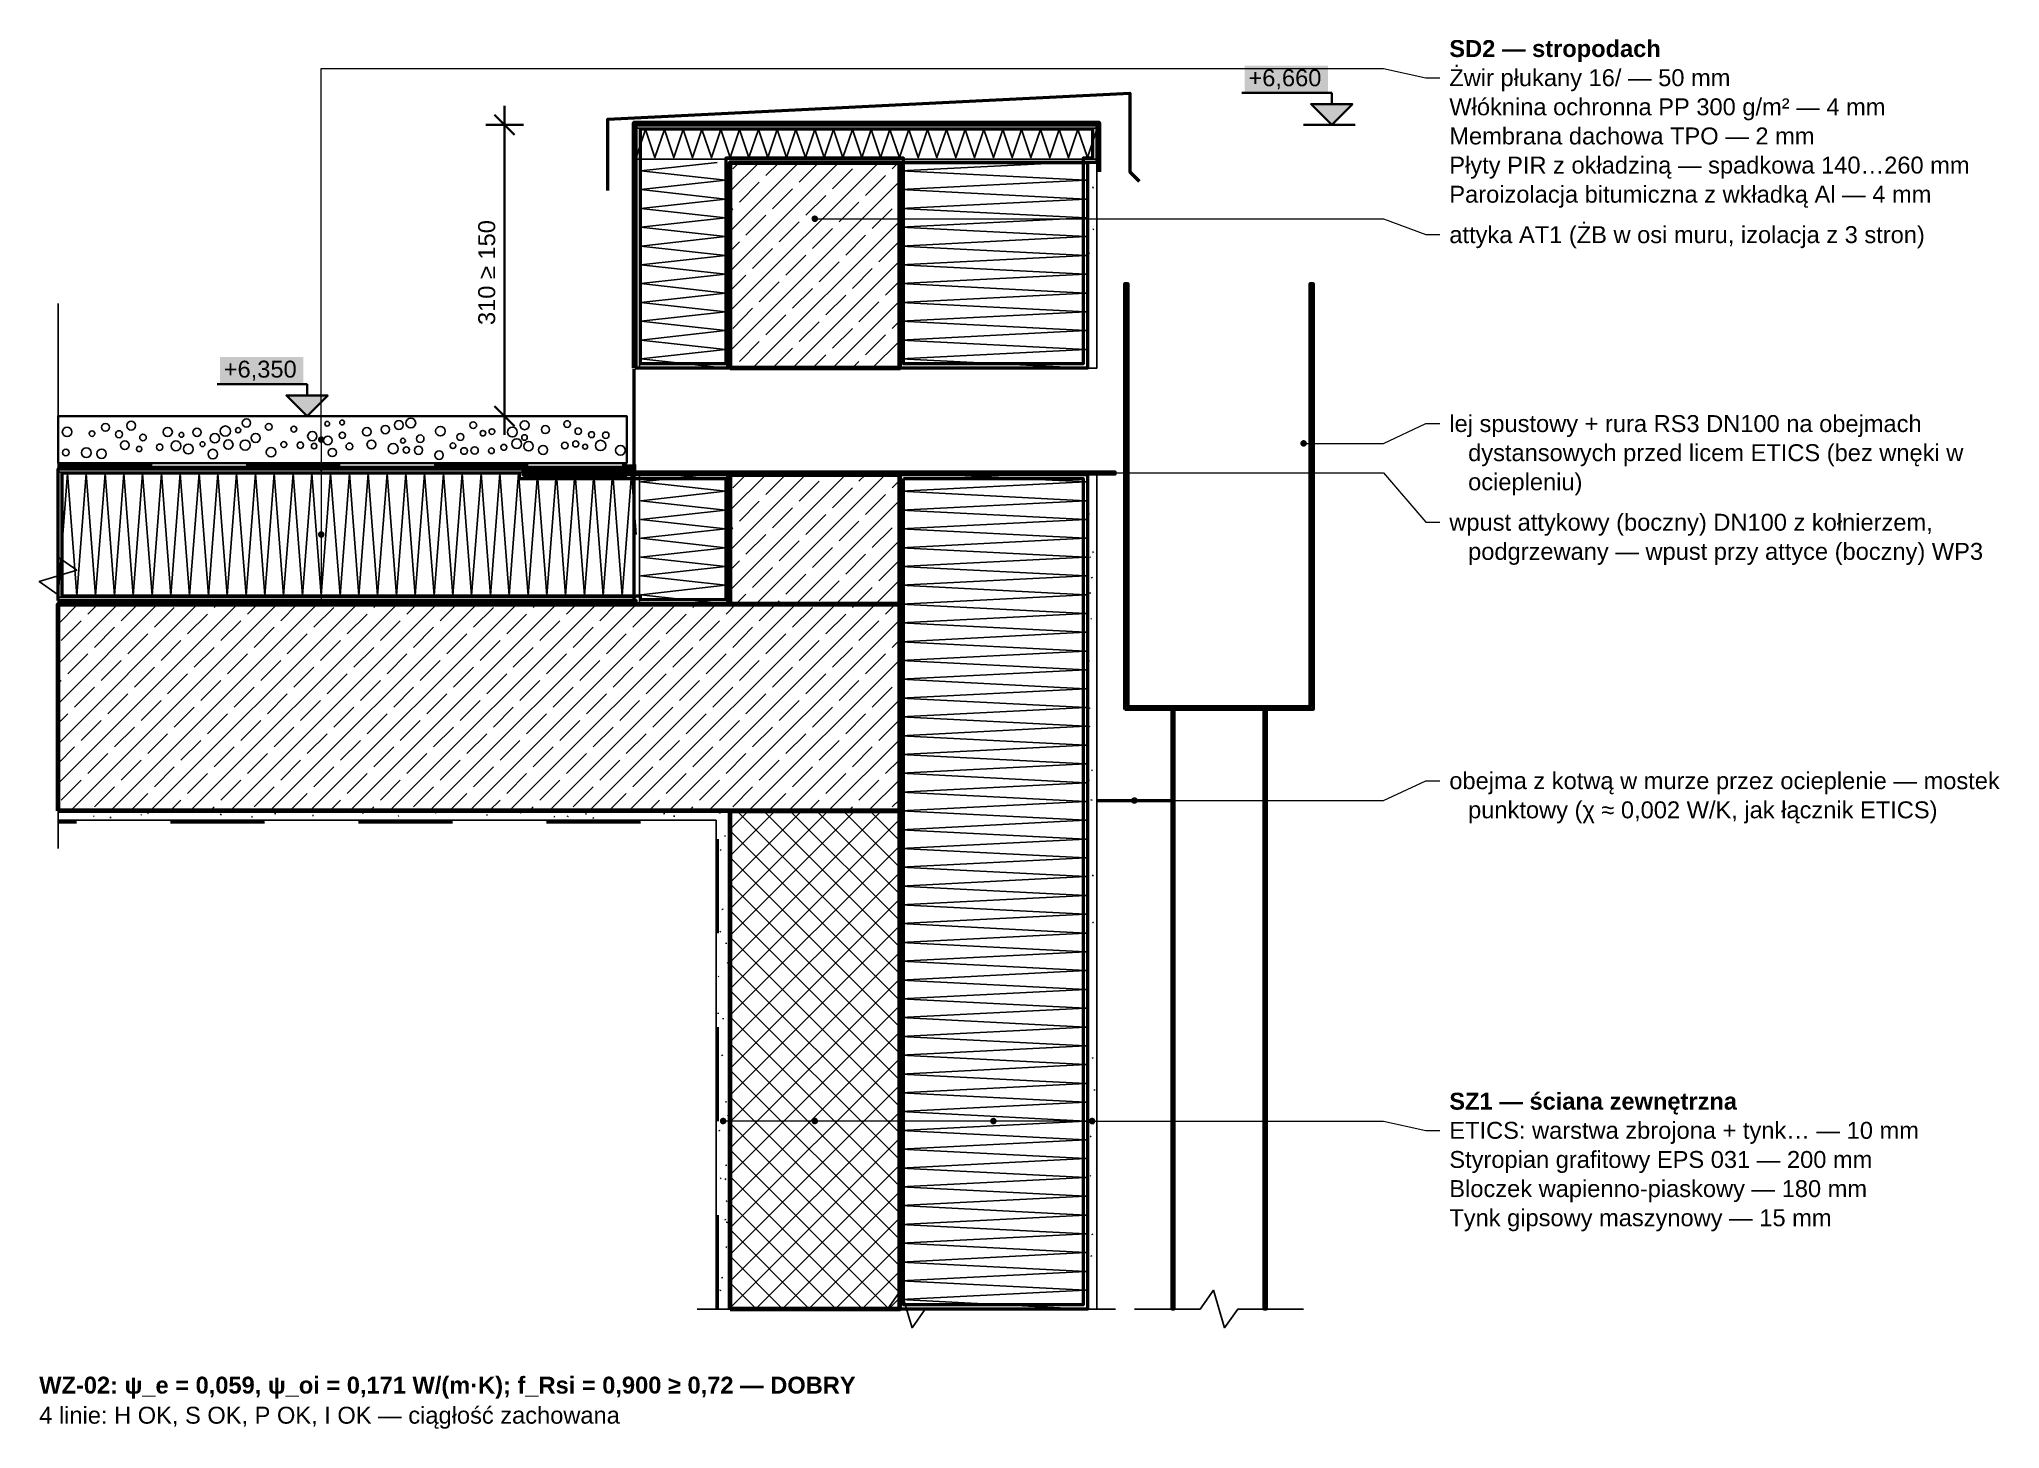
# Model space of a CAD drawing. Header units: metres. Extents: x -0.8 to 45.3, y -0.9 to 0.6.
# Drawn here: x 21.339 to 23.424, y -0.877 to 0.601 of the extents above; entities that cross this region are included whole.
import ezdxf

# ---------------------------------------------------------------- set-up
doc = ezdxf.new("R2010")
doc.units = ezdxf.units.M
for name, pattern in [('KRESKOWA', [5.25, 4.2, -1.05]), ('KRESKOWA_DROBNA', [3.15, 2.1, -1.05]), ('PUNKTOWA_KROTKA', [6.3, 4.2, -1.05, 0, -1.05])]:
    doc.linetypes.add(name, pattern=pattern)
for name, color, linetype, lineweight, true_color in [('A-DET-HYDRO', 5, 'Continuous', 50, 0x1565c0), ('A-DET-IZOL', 30, 'Continuous', 35, 0xef6c00), ('A-DET-MEMBRANY', 8, 'PUNKTOWA_KROTKA', 25, 0x455a64), ('A-DET-PARO', 6, 'Continuous', 35, 0x7b1fa2), ('A-DET-SZCZEL', 1, 'KRESKOWA', 35, 0xd32f2f)]:
    doc.layers.add(name, color=color, linetype=linetype, lineweight=lineweight, true_color=true_color)
for name, color, linetype, lineweight in [('A-DET-OBROBKI', 7, 'Continuous', 35), ('A-DET-OPIS', 2, 'Continuous', 25), ('A-DET-PRZERWA', 8, 'Continuous', 25), ('A-KRESKOWANIE', 8, 'Continuous', 18), ('A-MASKA', 7, 'Continuous', 18), ('A-OPISY', 2, 'Continuous', 25), ('A-RZEDNE', 1, 'Continuous', 25), ('A-SCIANY-IZOL', 4, 'Continuous', 35), ('A-SCIANY-KONSTR', 7, 'Continuous', 50), ('A-SCIANY-WYK', 8, 'Continuous', 18), ('A-WARSTWY', 8, 'Continuous', 25), ('A-WIDOK', 7, 'Continuous', 25), ('A-WYMIARY', 1, 'Continuous', 25), ('A-WYPELNIENIA', 9, 'Continuous', 18)]:
    doc.layers.add(name, color=color, linetype=linetype, lineweight=lineweight)
doc.styles.add('PL_ARIAL', font='arial.ttf')
doc.styles.add('PL_ARIAL_B', font='arialbd.ttf')

msp = doc.modelspace()

# ---------------------------------------------------------------- texts
at = {"layer": 'A-DET-OPIS', "style": 'PL_ARIAL_B'}
msp.add_text('WZ-02: ψ_e = 0,059, ψ_oi = 0,171 W/(m·K); f_Rsi = 0,900 ≥ 0,72 — DOBRY', height=0.018, dxfattribs=at).set_placement((21.3385, -0.84))
at = {"layer": 'A-DET-OPIS', "true_color": 0x1a7f37, "style": 'PL_ARIAL'}
msp.add_text('4 linie: H OK, S OK, P OK, I OK — ciągłość zachowana', height=0.018, dxfattribs=at).set_placement((21.3385, -0.872))
at = {"layer": 'A-OPISY'}
for s, style, p in [('SD2 — stropodach', 'PL_ARIAL_B', (22.8385, 0.5821)), ('Żwir płukany 16/ — 50 mm', 'PL_ARIAL', (22.8385, 0.5511)), ('Włóknina ochronna PP 300 g/m² — 4 mm', 'PL_ARIAL', (22.8385, 0.5201)), ('Membrana dachowa TPO — 2 mm', 'PL_ARIAL', (22.8385, 0.4891)), ('Płyty PIR z okładziną — spadkowa 140…260 mm', 'PL_ARIAL', (22.8385, 0.4581)), ('Paroizolacja bitumiczna z wkładką Al — 4 mm', 'PL_ARIAL', (22.8385, 0.4271)), ('attyka AT1 (ŻB w osi muru, izolacja z 3 stron)', 'PL_ARIAL', (22.8385, 0.3841)), ('lej spustowy + rura RS3 DN100 na obejmach', 'PL_ARIAL', (22.8385, 0.1831)), ('dystansowych przed licem ETICS (bez wnęki w', 'PL_ARIAL', (22.8585, 0.1521)), ('ociepleniu)', 'PL_ARIAL', (22.8585, 0.1211)), ('wpust attykowy (boczny) DN100 z kołnierzem,', 'PL_ARIAL', (22.8385, 0.0781)), ('podgrzewany — wpust przy attyce (boczny) WP3', 'PL_ARIAL', (22.8585, 0.0471)), ('obejma z kotwą w murze przez ocieplenie — mostek', 'PL_ARIAL', (22.8385, -0.1969)), ('punktowy (χ ≈ 0,002 W/K, jak łącznik ETICS)', 'PL_ARIAL', (22.8585, -0.2279)), ('SZ1 — ściana zewnętrzna', 'PL_ARIAL_B', (22.8385, -0.5379)), ('ETICS: warstwa zbrojona + tynk… — 10 mm', 'PL_ARIAL', (22.8385, -0.5689)), ('Styropian grafitowy EPS 031 — 200 mm', 'PL_ARIAL', (22.8385, -0.5999)), ('Bloczek wapienno-piaskowy — 180 mm', 'PL_ARIAL', (22.8385, -0.6309)), ('Tynk gipsowy maszynowy — 15 mm', 'PL_ARIAL', (22.8385, -0.6619))]:
    msp.add_text(s, height=0.018, dxfattribs=dict(at, style=style)).set_placement(p)
at = {"layer": 'A-RZEDNE', "style": 'PL_ARIAL'}
for s, p in [('+6,660', (22.6248, 0.551)), ('+6,350', (21.5348, 0.241))]:
    msp.add_text(s, height=0.018, dxfattribs=at).set_placement(p)
at = {"layer": 'A-WYMIARY', "style": 'PL_ARIAL'}
msp.add_text('310 ≥ 150', height=0.018, rotation=90, dxfattribs=at).set_placement((21.8235, 0.2969))

# ---------------------------------------------------------------- hatches: boundary and pattern name
at = {"layer": 'A-MASKA', "true_color": 0xffffff}
for points in [[(22.6208, 0.543), (22.7095, 0.543), (22.7095, 0.573), (22.6208, 0.573)], [(21.5308, 0.233), (21.6195, 0.233), (21.6195, 0.263), (21.5308, 0.263)]]:
    msp.add_hatch(color=7, dxfattribs=at).paths.add_polyline_path(points)
at = {"layer": 'A-OPISY', "true_color": 0x000000}
for points in [[(22.167, 0.41), (22.1669, 0.4109), (22.1665, 0.4118), (22.166, 0.4125), (22.1653, 0.413), (22.1644, 0.4134), (22.1635, 0.4135), (22.1626, 0.4134), (22.1618, 0.413), (22.161, 0.4125), (22.1605, 0.4118), (22.1601, 0.4109), (22.16, 0.41), (22.1601, 0.4091), (22.1605, 0.4083), (22.161, 0.4075), (22.1618, 0.407), (22.1626, 0.4066), (22.1635, 0.4065), (22.1644, 0.4066), (22.1653, 0.407), (22.166, 0.4075), (22.1665, 0.4083), (22.1669, 0.4091)], [(21.642, 0.175), (21.6419, 0.1759), (21.6415, 0.1768), (21.641, 0.1775), (21.6403, 0.178), (21.6394, 0.1784), (21.6385, 0.1785), (21.6376, 0.1784), (21.6368, 0.178), (21.636, 0.1775), (21.6355, 0.1768), (21.6351, 0.1759), (21.635, 0.175), (21.6351, 0.1741), (21.6355, 0.1733), (21.636, 0.1725), (21.6368, 0.172), (21.6376, 0.1716), (21.6385, 0.1715), (21.6394, 0.1716), (21.6403, 0.172), (21.641, 0.1725), (21.6415, 0.1733), (21.6419, 0.1741)], [(22.687, 0.171), (22.6869, 0.1719), (22.6865, 0.1728), (22.686, 0.1735), (22.6853, 0.174), (22.6844, 0.1744), (22.6835, 0.1745), (22.6826, 0.1744), (22.6818, 0.174), (22.681, 0.1735), (22.6805, 0.1728), (22.6801, 0.1719), (22.68, 0.171), (22.6801, 0.1701), (22.6805, 0.1693), (22.681, 0.1685), (22.6818, 0.168), (22.6826, 0.1676), (22.6835, 0.1675), (22.6844, 0.1676), (22.6853, 0.168), (22.686, 0.1685), (22.6865, 0.1693), (22.6869, 0.1701)], [(21.642, 0.148), (21.6419, 0.1489), (21.6415, 0.1498), (21.641, 0.1505), (21.6403, 0.151), (21.6394, 0.1514), (21.6385, 0.1515), (21.6376, 0.1514), (21.6368, 0.151), (21.636, 0.1505), (21.6355, 0.1498), (21.6351, 0.1489), (21.635, 0.148), (21.6351, 0.1471), (21.6355, 0.1463), (21.636, 0.1455), (21.6368, 0.145), (21.6376, 0.1446), (21.6385, 0.1445), (21.6394, 0.1446), (21.6403, 0.145), (21.641, 0.1455), (21.6415, 0.1463), (21.6419, 0.1471)], [(21.642, 0.145), (21.6419, 0.1459), (21.6415, 0.1468), (21.641, 0.1475), (21.6403, 0.148), (21.6394, 0.1484), (21.6385, 0.1485), (21.6376, 0.1484), (21.6368, 0.148), (21.636, 0.1475), (21.6355, 0.1468), (21.6351, 0.1459), (21.635, 0.145), (21.6351, 0.1441), (21.6355, 0.1433), (21.636, 0.1425), (21.6368, 0.142), (21.6376, 0.1416), (21.6385, 0.1415), (21.6394, 0.1416), (21.6403, 0.142), (21.641, 0.1425), (21.6415, 0.1433), (21.6419, 0.1441)], [(21.897, 0.1395), (21.8969, 0.1404), (21.8965, 0.1413), (21.896, 0.142), (21.8953, 0.1425), (21.8944, 0.1429), (21.8935, 0.143), (21.8926, 0.1429), (21.8918, 0.1425), (21.891, 0.142), (21.8905, 0.1413), (21.8901, 0.1404), (21.89, 0.1395), (21.8901, 0.1386), (21.8905, 0.1378), (21.891, 0.137), (21.8918, 0.1365), (21.8926, 0.1361), (21.8935, 0.136), (21.8944, 0.1361), (21.8953, 0.1365), (21.896, 0.137), (21.8965, 0.1378), (21.8969, 0.1386)], [(21.642, 0.074), (21.6419, 0.0749), (21.6415, 0.0758), (21.641, 0.0765), (21.6403, 0.077), (21.6394, 0.0774), (21.6385, 0.0775), (21.6376, 0.0774), (21.6368, 0.077), (21.636, 0.0765), (21.6355, 0.0758), (21.6351, 0.0749), (21.635, 0.074), (21.6351, 0.0731), (21.6355, 0.0723), (21.636, 0.0715), (21.6368, 0.071), (21.6376, 0.0706), (21.6385, 0.0705), (21.6394, 0.0706), (21.6403, 0.071), (21.641, 0.0715), (21.6415, 0.0723), (21.6419, 0.0731)], [(21.642, 0.002), (21.6419, 0.0029), (21.6415, 0.0037), (21.641, 0.0045), (21.6403, 0.005), (21.6394, 0.0054), (21.6385, 0.0055), (21.6376, 0.0054), (21.6368, 0.005), (21.636, 0.0045), (21.6355, 0.0037), (21.6351, 0.0029), (21.635, 0.002), (21.6351, 0.0011), (21.6355, 0.0002), (21.636, -0.0005), (21.6368, -0.001), (21.6376, -0.0014), (21.6385, -0.0015), (21.6394, -0.0014), (21.6403, -0.001), (21.641, -0.0005), (21.6415, 0.0002), (21.6419, 0.0011)], [(22.507, -0.209), (22.5069, -0.2081), (22.5065, -0.2072), (22.506, -0.2065), (22.5053, -0.206), (22.5044, -0.2056), (22.5035, -0.2055), (22.5026, -0.2056), (22.5018, -0.206), (22.501, -0.2065), (22.5005, -0.2072), (22.5001, -0.2081), (22.5, -0.209), (22.5001, -0.2099), (22.5005, -0.2107), (22.501, -0.2115), (22.5018, -0.212), (22.5026, -0.2124), (22.5035, -0.2125), (22.5044, -0.2124), (22.5053, -0.212), (22.506, -0.2115), (22.5065, -0.2107), (22.5069, -0.2099)], [(22.0695, -0.55), (22.0694, -0.5491), (22.069, -0.5483), (22.0685, -0.5475), (22.0678, -0.547), (22.0669, -0.5466), (22.066, -0.5465), (22.0651, -0.5466), (22.0643, -0.547), (22.0635, -0.5475), (22.063, -0.5483), (22.0626, -0.5491), (22.0625, -0.55), (22.0626, -0.5509), (22.063, -0.5518), (22.0635, -0.5525), (22.0643, -0.553), (22.0651, -0.5534), (22.066, -0.5535), (22.0669, -0.5534), (22.0678, -0.553), (22.0685, -0.5525), (22.069, -0.5518), (22.0694, -0.5509)], [(22.167, -0.55), (22.1669, -0.5491), (22.1665, -0.5483), (22.166, -0.5475), (22.1653, -0.547), (22.1644, -0.5466), (22.1635, -0.5465), (22.1626, -0.5466), (22.1618, -0.547), (22.161, -0.5475), (22.1605, -0.5483), (22.1601, -0.5491), (22.16, -0.55), (22.1601, -0.5509), (22.1605, -0.5518), (22.161, -0.5525), (22.1618, -0.553), (22.1626, -0.5534), (22.1635, -0.5535), (22.1644, -0.5534), (22.1653, -0.553), (22.166, -0.5525), (22.1665, -0.5518), (22.1669, -0.5509)], [(22.357, -0.55), (22.3569, -0.5491), (22.3565, -0.5483), (22.356, -0.5475), (22.3553, -0.547), (22.3544, -0.5466), (22.3535, -0.5465), (22.3526, -0.5466), (22.3518, -0.547), (22.351, -0.5475), (22.3505, -0.5483), (22.3501, -0.5491), (22.35, -0.55), (22.3501, -0.5509), (22.3505, -0.5518), (22.351, -0.5525), (22.3518, -0.553), (22.3526, -0.5534), (22.3535, -0.5535), (22.3544, -0.5534), (22.3553, -0.553), (22.356, -0.5525), (22.3565, -0.5518), (22.3569, -0.5509)], [(22.462, -0.55), (22.4619, -0.5491), (22.4615, -0.5483), (22.461, -0.5475), (22.4603, -0.547), (22.4594, -0.5466), (22.4585, -0.5465), (22.4576, -0.5466), (22.4568, -0.547), (22.456, -0.5475), (22.4555, -0.5483), (22.4551, -0.5491), (22.455, -0.55), (22.4551, -0.5509), (22.4555, -0.5518), (22.456, -0.5525), (22.4568, -0.553), (22.4576, -0.5534), (22.4585, -0.5535), (22.4594, -0.5534), (22.4603, -0.553), (22.461, -0.5525), (22.4615, -0.5518), (22.4619, -0.5509)]]:
    msp.add_hatch(color=7, dxfattribs=at).paths.add_polyline_path(points)
at = {"layer": 'A-RZEDNE', "true_color": 0x000000}
for points in [[(22.7135, 0.51), (22.7355, 0.532), (22.6915, 0.532)], [(21.6235, 0.2), (21.6455, 0.222), (21.6015, 0.222)]]:
    msp.add_hatch(color=7, dxfattribs=at).paths.add_polyline_path(points)
at = {"layer": 'A-WYPELNIENIA', "true_color": 0x000000}
for points in [[(22.4965, 0.341), (22.4965, -0.109), (22.4935, -0.109), (22.4935, 0.341)], [(22.6935, 0.341), (22.6935, -0.109), (22.6905, -0.109), (22.6905, 0.341)], [(22.6935, -0.109), (22.6935, -0.112), (22.6435, -0.112), (22.6415, -0.112), (22.5455, -0.112), (22.5435, -0.112), (22.4935, -0.112), (22.4935, -0.109)], [(22.5455, -0.75), (22.5435, -0.75), (22.5435, -0.112), (22.5455, -0.112)], [(22.6435, -0.112), (22.6435, -0.75), (22.6415, -0.75), (22.6415, -0.112)]]:
    msp.add_hatch(color=7, dxfattribs=at).paths.add_polyline_path(points)

# ---------------------------------------------------------------- linework, layer by layer
at = {"layer": 'A-DET-HYDRO', "linetype": 'Continuous', "lineweight": 70, "ltscale": 0.01, "true_color": 0x1565c0, "flags": 128}
for points in [[(21.9715, 0.251), (21.9715, 0.512), (22.4655, 0.512), (22.4655, 0.46)], [(21.3585, 0.145), (21.9735, 0.145)], [(21.3585, 0.145), (21.8535, 0.145), (21.8535, 0.138), (21.9635, 0.138)]]:
    msp.add_lwpolyline(points, dxfattribs=at)
at = {"layer": 'A-DET-IZOL', "lineweight": 50, "ltscale": 0.01, "true_color": 0xef6c00}
for points in [[(21.978, 0.2555), (21.978, 0.5055), (22.459, 0.5055), (22.459, 0.4745), (22.449, 0.4745), (22.449, 0.2555), (22.258, 0.2555), (22.258, 0.4745), (22.069, 0.4745), (22.069, 0.2555)], [(21.363, 0.0085), (21.363, 0.1395), (21.849, 0.1395), (21.849, 0.1335), (22.069, 0.1335), (22.069, 0.0045), (21.978, 0.0045), (21.978, 0.0085)], [(22.258, 0.1335), (22.449, 0.1335), (22.449, -0.7455), (22.258, -0.7455)]]:
    msp.add_lwpolyline(points, close=True, dxfattribs=at)
at = {"layer": 'A-DET-MEMBRANY', "linetype": 'KRESKOWA_DROBNA', "lineweight": 25, "ltscale": 0.01, "true_color": 0x757575, "flags": 128}
msp.add_lwpolyline([(21.3585, 0.148), (21.9735, 0.148)], dxfattribs=at)
at = {"layer": 'A-DET-OBROBKI', "lineweight": 50, "ltscale": 0.01, "true_color": 0x000000}
msp.add_lwpolyline([(21.9435, 0.44), (21.9435, 0.516), (22.4985, 0.5438), (22.4985, 0.46), (22.5085, 0.45)], dxfattribs=at)
at = {"layer": 'A-DET-PARO', "linetype": 'Continuous', "lineweight": 50, "ltscale": 0.01, "true_color": 0x7b1fa2, "flags": 128}
for points in [[(21.3585, 0.002), (21.9715, 0.002), (21.9715, 0.25)], [(21.3585, 0.002), (21.9735, 0.002)]]:
    msp.add_lwpolyline(points, dxfattribs=at)
at = {"layer": 'A-DET-PRZERWA', "lineweight": 25, "ltscale": 0.01, "true_color": 0x000000}
for points in [[(21.3585, 0.32), (21.3585, 0.05), (21.3785, 0.036), (21.3385, 0.024), (21.3585, 0.01), (21.3585, -0.26)], [(22.0385, -0.75), (22.241, -0.75), (22.255, -0.73), (22.267, -0.77), (22.281, -0.75), (22.4835, -0.75)], [(22.5035, -0.75), (22.5735, -0.75), (22.5875, -0.73), (22.5995, -0.77), (22.6135, -0.75), (22.6835, -0.75)]]:
    msp.add_lwpolyline(points, dxfattribs=at)
at = {"layer": 'A-DET-SZCZEL', "linetype": 'KRESKOWA', "lineweight": 50, "ltscale": 0.01, "true_color": 0xd32f2f, "flags": 128}
msp.add_lwpolyline([(22.06, -0.75), (22.06, -0.232), (21.3585, -0.232)], dxfattribs=at)
at = {"layer": 'A-KRESKOWANIE', "lineweight": 25, "ltscale": 0.01}
for points in [[(21.9735, 0.5065), (22.4635, 0.5065)], [(21.9735, 0.475), (21.9835, 0.505), (21.9935, 0.475), (22.0035, 0.505), (22.0135, 0.475), (22.0235, 0.505), (22.0335, 0.475), (22.0435, 0.505), (22.0535, 0.475), (22.0635, 0.505), (22.0735, 0.475), (22.0835, 0.505), (22.0935, 0.475), (22.1035, 0.505), (22.1135, 0.475), (22.1235, 0.505), (22.1335, 0.475), (22.1435, 0.505), (22.1535, 0.475), (22.1635, 0.505), (22.1735, 0.475), (22.1835, 0.505), (22.1935, 0.475), (22.2035, 0.505), (22.2135, 0.475), (22.2235, 0.505), (22.2335, 0.475), (22.2435, 0.505), (22.2535, 0.475), (22.2635, 0.505), (22.2735, 0.475), (22.2835, 0.505), (22.2935, 0.475), (22.3035, 0.505), (22.3135, 0.475), (22.3235, 0.505), (22.3335, 0.475), (22.3435, 0.505), (22.3535, 0.475), (22.3635, 0.505), (22.3735, 0.475), (22.3835, 0.505), (22.3935, 0.475), (22.4035, 0.505), (22.4135, 0.475), (22.4235, 0.505), (22.4335, 0.475), (22.4435, 0.505), (22.4535, 0.475), (22.4635, 0.505)], [(21.9735, 0.4735), (22.4635, 0.4735)], [(21.977, 0.251), (21.977, 0.47)], [(22.0685, 0.251), (22.0685, 0.251), (21.9785, 0.261), (22.0685, 0.271), (21.9785, 0.281), (22.0685, 0.291), (21.9785, 0.301), (22.0685, 0.311), (21.9785, 0.321), (22.0685, 0.331), (21.9785, 0.341), (22.0685, 0.351), (21.9785, 0.361), (22.0685, 0.371), (21.9785, 0.381), (22.0685, 0.391), (21.9785, 0.401), (22.0685, 0.411), (21.9785, 0.421), (22.0685, 0.431), (21.9785, 0.441), (22.0685, 0.451), (21.9785, 0.461), (22.0595, 0.47)], [(22.07, 0.251), (22.07, 0.47)], [(22.0735, 0.312), (22.2315, 0.47)], [(22.0735, 0.3544), (22.1891, 0.47)], [(22.0735, 0.3968), (22.1467, 0.47)], [(22.0735, 0.4393), (22.1042, 0.47)], [(22.0762, 0.4632), (22.083, 0.47)], [(22.1115, 0.4561), (22.1255, 0.47)], [(22.1469, 0.449), (22.1679, 0.47)], [(22.1822, 0.4419), (22.2035, 0.4632)], [(22.2459, 0.4632), (22.2527, 0.47)], [(22.452, 0.251), (22.452, 0.251), (22.255, 0.261), (22.452, 0.271), (22.255, 0.281), (22.452, 0.291), (22.255, 0.301), (22.452, 0.311), (22.255, 0.321), (22.452, 0.331), (22.255, 0.341), (22.452, 0.351), (22.255, 0.361), (22.452, 0.371), (22.255, 0.381), (22.452, 0.391), (22.255, 0.401), (22.452, 0.411), (22.255, 0.421), (22.452, 0.431), (22.255, 0.441), (22.452, 0.451), (22.255, 0.461), (22.4323, 0.47)], [(22.0735, 0.2696), (22.2535, 0.4496)], [(22.0833, 0.4278), (22.1045, 0.449)], [(22.1186, 0.4207), (22.1398, 0.4419)], [(22.2176, 0.4349), (22.2388, 0.4561)], [(22.4598, 0.4427), (22.4592, 0.4438)], [(22.0735, 0.4181), (22.0762, 0.4207)], [(22.154, 0.4137), (22.1752, 0.4349)], [(22.1893, 0.4066), (22.2105, 0.4278)], [(22.2247, 0.3995), (22.2459, 0.4207)], [(22.253, 0.4278), (22.2535, 0.4283)], [(22.0903, 0.3924), (22.1115, 0.4137)], [(22.0974, 0.251), (22.2535, 0.4071)], [(22.1257, 0.3854), (22.1469, 0.4066)], [(22.161, 0.3783), (22.1822, 0.3995)], [(22.4594, 0.3984), (22.4604, 0.3991)], [(22.0735, 0.3756), (22.0833, 0.3854)], [(22.0974, 0.3571), (22.1186, 0.3783)], [(22.1964, 0.3712), (22.2176, 0.3924)], [(22.2317, 0.3642), (22.253, 0.3854)], [(22.1328, 0.35), (22.154, 0.3712)], [(22.1398, 0.251), (22.2535, 0.3647)], [(22.1681, 0.3429), (22.1893, 0.3642)], [(22.2035, 0.3359), (22.2247, 0.3571)], [(22.455, 0.3729), (22.4555, 0.374)], [(22.0735, 0.3332), (22.0903, 0.35)], [(22.1045, 0.3217), (22.1257, 0.3429)], [(22.1398, 0.3147), (22.161, 0.3359)], [(22.2388, 0.3288), (22.2535, 0.3435)], [(22.0762, 0.2934), (22.0974, 0.3147)], [(22.1752, 0.3076), (22.1964, 0.3288)], [(22.1822, 0.251), (22.2535, 0.3223)], [(22.2105, 0.3005), (22.2317, 0.3217)], [(22.1115, 0.2864), (22.1328, 0.3076)], [(22.1469, 0.2793), (22.1681, 0.3005)], [(22.1822, 0.2722), (22.2035, 0.2934)], [(22.2459, 0.2934), (22.2535, 0.3011)], [(22.0833, 0.2581), (22.1045, 0.2793)], [(22.1186, 0.251), (22.1398, 0.2722)], [(22.2176, 0.2652), (22.2388, 0.2864)], [(22.2247, 0.251), (22.2535, 0.2799)], [(22.0762, 0.251), (22.0762, 0.251)], [(22.161, 0.251), (22.1752, 0.2652)], [(22.2034, 0.251), (22.2105, 0.2581)], [(22.2459, 0.251), (22.2459, 0.251)], [(22.253, 0.2581), (22.2535, 0.2586)], [(22.4553, 0.2649), (22.4541, 0.265)], [(21.3585, 0.1405), (21.8535, 0.1405)], [(21.3585, 0.009), (21.3685, 0.139), (21.3785, 0.009), (21.3885, 0.139), (21.3985, 0.009), (21.4085, 0.139), (21.4185, 0.009), (21.4285, 0.139), (21.4385, 0.009), (21.4485, 0.139), (21.4585, 0.009), (21.4685, 0.139), (21.4785, 0.009), (21.4885, 0.139), (21.4985, 0.009), (21.5085, 0.139), (21.5185, 0.009), (21.5285, 0.139), (21.5385, 0.009), (21.5485, 0.139), (21.5585, 0.009), (21.5685, 0.139), (21.5785, 0.009), (21.5885, 0.139), (21.5985, 0.009), (21.6085, 0.139), (21.6185, 0.009), (21.6285, 0.139), (21.6385, 0.009), (21.6485, 0.139), (21.6585, 0.009), (21.6685, 0.139), (21.6785, 0.009), (21.6885, 0.139), (21.6985, 0.009), (21.7085, 0.139), (21.7185, 0.009), (21.7285, 0.139), (21.7385, 0.009), (21.7485, 0.139), (21.7585, 0.009), (21.7685, 0.139), (21.7785, 0.009), (21.7885, 0.139), (21.7985, 0.009), (21.8085, 0.139), (21.8185, 0.009), (21.8285, 0.139), (21.8385, 0.009), (21.8485, 0.139), (21.8585, 0.009), (21.8684, 0.138)], [(21.855, 0.138), (21.858, 0.141)], [(21.8599, 0.138), (21.8629, 0.141)], [(21.8649, 0.138), (21.8679, 0.141)], [(21.8686, 0.138), (21.8785, 0.009), (21.8884, 0.138)], [(21.8698, 0.138), (21.8728, 0.141)], [(21.8748, 0.138), (21.8778, 0.141)], [(21.8797, 0.138), (21.8827, 0.141)], [(21.8847, 0.138), (21.8877, 0.141)], [(21.8886, 0.138), (21.8985, 0.009), (21.9084, 0.138)], [(21.8896, 0.138), (21.8926, 0.141)], [(21.8946, 0.138), (21.8976, 0.141)], [(21.8995, 0.138), (21.9025, 0.141)], [(21.9045, 0.138), (21.9075, 0.141)], [(21.9086, 0.138), (21.9185, 0.009), (21.9284, 0.138)], [(21.9094, 0.138), (21.9124, 0.141)], [(21.9144, 0.138), (21.9174, 0.141)], [(21.9193, 0.138), (21.9223, 0.141)], [(21.9243, 0.138), (21.9273, 0.141)], [(21.9286, 0.138), (21.9385, 0.009), (21.9484, 0.138)], [(21.9292, 0.138), (21.9322, 0.141)], [(21.9342, 0.138), (21.9372, 0.141)], [(21.9391, 0.138), (21.9421, 0.141)], [(21.9441, 0.138), (21.9471, 0.141)], [(21.9486, 0.138), (21.9585, 0.009), (21.9684, 0.138)], [(21.949, 0.138), (21.952, 0.141)], [(21.954, 0.138), (21.957, 0.141)], [(21.9589, 0.138), (21.9619, 0.141)], [(21.9639, 0.138), (21.9669, 0.141)], [(21.9686, 0.138), (21.9735, 0.074)], [(21.9688, 0.138), (21.9718, 0.141)], [(21.9738, 0.138), (21.9768, 0.141)], [(21.977, 0), (21.977, 0.138)], [(22.0685, 0), (21.9785, 0.01), (22.0685, 0.02), (21.9785, 0.03), (22.0685, 0.04), (21.9785, 0.05), (22.0685, 0.06), (21.9785, 0.07), (22.0685, 0.08), (21.9785, 0.09), (22.0685, 0.1), (21.9785, 0.11), (22.0685, 0.12), (21.9785, 0.13), (22.0505, 0.138)], [(21.9787, 0.138), (21.9817, 0.141)], [(21.9837, 0.138), (21.9867, 0.141)], [(21.9886, 0.138), (21.9916, 0.141)], [(21.9936, 0.138), (21.9966, 0.141)], [(21.9985, 0.138), (22.0015, 0.141)], [(22.0035, 0.138), (22.0065, 0.141)], [(22.0084, 0.138), (22.0114, 0.141)], [(22.0134, 0.138), (22.0164, 0.141)], [(22.0183, 0.138), (22.0213, 0.141)], [(22.0233, 0.138), (22.0263, 0.141)], [(22.0282, 0.138), (22.0312, 0.141)], [(22.0332, 0.138), (22.0362, 0.141)], [(22.0381, 0.138), (22.0411, 0.141)], [(22.0431, 0.138), (22.0461, 0.141)], [(22.048, 0.138), (22.051, 0.141)], [(22.053, 0.138), (22.056, 0.141)], [(22.0579, 0.138), (22.0609, 0.141)], [(22.0629, 0.138), (22.0659, 0.141)], [(22.0678, 0.138), (22.0708, 0.141)], [(22.07, 0), (22.07, 0.138)], [(22.0728, 0.138), (22.0758, 0.141)], [(22.0735, 0.015), (22.1965, 0.138)], [(22.0735, 0.0574), (22.1541, 0.138)], [(22.0735, 0.0999), (22.1117, 0.138)], [(22.0762, 0.1237), (22.0904, 0.138)], [(22.0777, 0.138), (22.0807, 0.141)], [(22.0827, 0.138), (22.0857, 0.141)], [(22.0876, 0.138), (22.0906, 0.141)], [(22.0926, 0.138), (22.0956, 0.141)], [(22.0975, 0.138), (22.1005, 0.141)], [(22.1009, 0), (22.2389, 0.138)], [(22.1025, 0.138), (22.1055, 0.141)], [(22.1074, 0.138), (22.1104, 0.141)], [(22.1115, 0.1167), (22.1328, 0.1379)], [(22.1124, 0.138), (22.1154, 0.141)], [(22.1173, 0.138), (22.1203, 0.141)], [(22.1223, 0.138), (22.1253, 0.141)], [(22.1272, 0.138), (22.1302, 0.141)], [(22.1322, 0.138), (22.1352, 0.141)], [(22.1371, 0.138), (22.1401, 0.141)], [(22.1421, 0.138), (22.1451, 0.141)], [(22.1469, 0.1096), (22.1681, 0.1308)], [(22.147, 0.138), (22.15, 0.141)], [(22.152, 0.138), (22.155, 0.141)], [(22.1569, 0.138), (22.1599, 0.141)], [(22.1619, 0.138), (22.1649, 0.141)], [(22.1668, 0.138), (22.1698, 0.141)], [(22.1718, 0.138), (22.1748, 0.141)], [(22.1752, 0.1379), (22.1753, 0.138)], [(22.1767, 0.138), (22.1797, 0.141)], [(22.1817, 0.138), (22.1847, 0.141)], [(22.1866, 0.138), (22.1896, 0.141)], [(22.1916, 0.138), (22.1946, 0.141)], [(22.1965, 0.138), (22.1995, 0.141)], [(22.2015, 0.138), (22.2045, 0.141)], [(22.2064, 0.138), (22.2094, 0.141)], [(22.2105, 0.1308), (22.2177, 0.138)], [(22.2114, 0.138), (22.2144, 0.141)], [(22.2163, 0.138), (22.2193, 0.141)], [(22.2213, 0.138), (22.2243, 0.141)], [(22.2262, 0.138), (22.2292, 0.141)], [(22.2312, 0.138), (22.2342, 0.141)], [(22.2361, 0.138), (22.2391, 0.141)], [(22.2411, 0.138), (22.2441, 0.141)], [(22.2459, 0.1237), (22.2535, 0.1314)], [(22.246, 0.138), (22.249, 0.141)], [(22.251, 0.138), (22.254, 0.141)], [(22.452, -0.75), (22.255, -0.74), (22.452, -0.73), (22.255, -0.72), (22.452, -0.71), (22.255, -0.7), (22.452, -0.69), (22.255, -0.68), (22.452, -0.67), (22.255, -0.66), (22.452, -0.65), (22.255, -0.64), (22.452, -0.63), (22.255, -0.62), (22.452, -0.61), (22.255, -0.6), (22.452, -0.59), (22.255, -0.58), (22.452, -0.57), (22.255, -0.56), (22.452, -0.55), (22.255, -0.54), (22.452, -0.53), (22.255, -0.52), (22.452, -0.51), (22.255, -0.5), (22.452, -0.49), (22.255, -0.48), (22.452, -0.47), (22.255, -0.46), (22.452, -0.45), (22.255, -0.44), (22.452, -0.43), (22.255, -0.42), (22.452, -0.41), (22.255, -0.4), (22.452, -0.39), (22.255, -0.38), (22.452, -0.37), (22.255, -0.36), (22.452, -0.35), (22.255, -0.34), (22.452, -0.33), (22.255, -0.32), (22.452, -0.31), (22.255, -0.3), (22.452, -0.29), (22.255, -0.28), (22.452, -0.27), (22.255, -0.26), (22.452, -0.25), (22.255, -0.24), (22.452, -0.23), (22.255, -0.22), (22.452, -0.21), (22.255, -0.2), (22.452, -0.19), (22.255, -0.18), (22.452, -0.17), (22.255, -0.16), (22.452, -0.15), (22.255, -0.14), (22.452, -0.13), (22.255, -0.12), (22.452, -0.11), (22.255, -0.1), (22.452, -0.09), (22.255, -0.08), (22.452, -0.07), (22.255, -0.06), (22.452, -0.05), (22.255, -0.04), (22.452, -0.03), (22.255, -0.02), (22.452, -0.01), (22.255, 0), (22.452, 0.01), (22.255, 0.02), (22.452, 0.03), (22.255, 0.04), (22.452, 0.05), (22.255, 0.06), (22.452, 0.07), (22.255, 0.08), (22.452, 0.09), (22.255, 0.1), (22.452, 0.11), (22.255, 0.12), (22.452, 0.13), (22.2944, 0.138)], [(22.2559, 0.138), (22.2589, 0.141)], [(22.2609, 0.138), (22.2639, 0.141)], [(22.2658, 0.138), (22.2688, 0.141)], [(22.2708, 0.138), (22.2738, 0.141)], [(22.2757, 0.138), (22.2787, 0.141)], [(22.2807, 0.138), (22.2837, 0.141)], [(22.2856, 0.138), (22.2886, 0.141)], [(22.2906, 0.138), (22.2936, 0.141)], [(22.2955, 0.138), (22.2985, 0.141)], [(22.3005, 0.138), (22.3035, 0.141)], [(22.3054, 0.138), (22.3084, 0.141)], [(22.3103, 0.138), (22.3133, 0.141)], [(22.3153, 0.138), (22.3183, 0.141)], [(22.3202, 0.138), (22.3232, 0.141)], [(22.3252, 0.138), (22.3282, 0.141)], [(22.3301, 0.138), (22.3331, 0.141)], [(22.3351, 0.138), (22.3381, 0.141)], [(22.34, 0.138), (22.343, 0.141)], [(22.345, 0.138), (22.348, 0.141)], [(22.3499, 0.138), (22.3529, 0.141)], [(22.3549, 0.138), (22.3579, 0.141)], [(22.3598, 0.138), (22.3628, 0.141)], [(22.3648, 0.138), (22.3678, 0.141)], [(22.3697, 0.138), (22.3727, 0.141)], [(22.3747, 0.138), (22.3777, 0.141)], [(22.3796, 0.138), (22.3826, 0.141)], [(22.3846, 0.138), (22.3876, 0.141)], [(22.3895, 0.138), (22.3925, 0.141)], [(22.3945, 0.138), (22.3975, 0.141)], [(22.3994, 0.138), (22.4024, 0.141)], [(22.4044, 0.138), (22.4074, 0.141)], [(22.4093, 0.138), (22.4123, 0.141)], [(22.4143, 0.138), (22.4173, 0.141)], [(22.4192, 0.138), (22.4222, 0.141)], [(22.4242, 0.138), (22.4272, 0.141)], [(22.4291, 0.138), (22.4321, 0.141)], [(22.4341, 0.138), (22.4371, 0.141)], [(22.439, 0.138), (22.442, 0.141)], [(22.444, 0.138), (22.447, 0.141)], [(22.4489, 0.138), (22.4519, 0.141)], [(22.4539, 0.138), (22.4569, 0.141)], [(22.4588, 0.138), (22.4618, 0.141)], [(22.4638, 0.138), (22.4668, 0.141)], [(22.4687, 0.138), (22.4717, 0.141)], [(22.4737, 0.138), (22.4767, 0.141)], [(22.4786, 0.138), (22.4816, 0.141)], [(22.0833, 0.0884), (22.1045, 0.1096)], [(22.1434, 0), (22.2535, 0.1101)], [(22.1822, 0.1025), (22.2035, 0.1237)], [(22.2176, 0.0955), (22.2388, 0.1167)], [(22.1186, 0.0813), (22.1398, 0.1025)], [(22.154, 0.0742), (22.1752, 0.0955)], [(22.1893, 0.0672), (22.2105, 0.0884)], [(22.253, 0.0884), (22.2535, 0.0889)], [(22.4554, 0.0954), (22.4548, 0.0965)], [(22.0735, 0.0786), (22.0762, 0.0813)], [(22.0903, 0.053), (22.1115, 0.0742)], [(22.1257, 0.046), (22.1469, 0.0672)], [(22.1858, 0), (22.2535, 0.0677)], [(22.2247, 0.0601), (22.2459, 0.0813)], [(22.0735, 0.0362), (22.0833, 0.046)], [(22.161, 0.0389), (22.1822, 0.0601)], [(22.1964, 0.0318), (22.2176, 0.053)], [(22.2317, 0.0247), (22.253, 0.046)], [(22.456, 0.0496), (22.4569, 0.0504)], [(22.459, 0.0549), (22.46, 0.0555)], [(22.0974, 0.0177), (22.1186, 0.0389)], [(22.1328, 0.0106), (22.154, 0.0318)], [(22.1681, 0.0035), (22.1893, 0.0247)], [(22.2282, 0), (22.2535, 0.0253)], [(22.4587, 0.0277), (22.458, 0.0287)], [(21.3585, 0.0075), (21.9735, 0.0075)], [(21.3585, -0.1909), (21.5494, 0)], [(21.3585, -0.1485), (21.507, 0)], [(21.3585, -0.106), (21.4645, 0)], [(21.3585, -0.0636), (21.4221, 0)], [(21.3585, -0.0212), (21.3797, 0)], [(21.3718, -0.22), (21.5918, 0)], [(21.3903, -0.0106), (21.4009, 0)], [(21.4142, -0.22), (21.6342, 0)], [(21.4256, -0.0177), (21.4433, 0)], [(21.4567, -0.22), (21.6767, 0)], [(21.4991, -0.22), (21.7191, 0)], [(21.5246, -0.0035), (21.5282, 0)], [(21.5415, -0.22), (21.7615, 0)], [(21.56, -0.0106), (21.5706, 0)], [(21.5839, -0.22), (21.8039, 0)], [(21.5954, -0.0177), (21.613, 0)], [(21.6264, -0.22), (21.8464, 0)], [(21.6688, -0.22), (21.8888, 0)], [(21.6943, -0.0035), (21.6979, 0)], [(21.7112, -0.22), (21.9312, 0)], [(21.7297, -0.0106), (21.7403, 0)], [(21.7537, -0.22), (21.9737, 0)], [(21.7651, -0.0177), (21.7827, 0)], [(21.7961, -0.22), (22.0161, 0)], [(21.8385, -0.22), (22.0585, 0)], [(21.8641, -0.0035), (21.8676, 0)], [(21.8809, -0.22), (22.1009, 0)], [(21.8994, -0.0106), (21.91, 0)], [(21.9234, -0.22), (22.1434, 0)], [(21.9348, -0.0177), (21.9524, 0)], [(21.9658, -0.22), (22.1858, 0)], [(22.0082, -0.22), (22.2282, 0)], [(22.0338, -0.0035), (22.0373, 0)], [(22.0691, -0.0106), (22.0797, 0)], [(22.0797, 0), (22.0903, 0.0106)], [(22.1045, -0.0177), (22.1221, 0)], [(22.1221, 0), (22.1257, 0.0035)], [(22.2035, -0.0035), (22.207, 0)], [(22.207, 0), (22.2247, 0.0177)], [(22.2388, -0.0106), (22.2494, 0)], [(22.2494, 0), (22.2535, 0.0041)], [(22.4565, 0.0113), (22.4565, 0.0125)], [(21.362, -0.0389), (21.3832, -0.0177)], [(21.461, -0.0247), (21.4822, -0.0035)], [(21.4964, -0.0318), (21.5176, -0.0106)], [(21.5317, -0.0389), (21.5529, -0.0177)], [(21.6307, -0.0247), (21.6519, -0.0035)], [(21.6661, -0.0318), (21.6873, -0.0106)], [(21.7014, -0.0389), (21.7226, -0.0177)], [(21.8004, -0.0247), (21.8216, -0.0035)], [(21.8358, -0.0318), (21.857, -0.0106)], [(21.8711, -0.0389), (21.8923, -0.0177)], [(21.9701, -0.0247), (21.9913, -0.0035)], [(22.0055, -0.0318), (22.0267, -0.0106)], [(22.0408, -0.0389), (22.062, -0.0177)], [(22.0506, -0.22), (22.2535, -0.0171)], [(22.1398, -0.0247), (22.161, -0.0035)], [(22.1752, -0.0318), (22.1964, -0.0106)], [(22.2105, -0.0389), (22.2317, -0.0177)], [(22.458, -0.0161), (22.457, -0.0154)], [(21.3974, -0.046), (21.4186, -0.0247)], [(21.4327, -0.053), (21.4539, -0.0318)], [(21.4681, -0.0601), (21.4893, -0.0389)], [(21.5671, -0.046), (21.5883, -0.0247)], [(21.6024, -0.053), (21.6236, -0.0318)], [(21.6378, -0.0601), (21.659, -0.0389)], [(21.7368, -0.046), (21.758, -0.0247)], [(21.7721, -0.053), (21.7933, -0.0318)], [(21.8075, -0.0601), (21.8287, -0.0389)], [(21.9065, -0.046), (21.9277, -0.0247)], [(21.9418, -0.053), (21.963, -0.0318)], [(21.9772, -0.0601), (21.9984, -0.0389)], [(22.0762, -0.046), (22.0974, -0.0247)], [(22.1115, -0.053), (22.1328, -0.0318)], [(22.1469, -0.0601), (22.1681, -0.0389)], [(22.2459, -0.046), (22.2535, -0.0383)], [(21.3691, -0.0742), (21.3903, -0.053)], [(21.4044, -0.0813), (21.4256, -0.0601)], [(21.5034, -0.0672), (21.5246, -0.046)], [(21.5388, -0.0742), (21.56, -0.053)], [(21.5741, -0.0813), (21.5954, -0.0601)], [(21.6731, -0.0672), (21.6943, -0.046)], [(21.7085, -0.0742), (21.7297, -0.053)], [(21.7438, -0.0813), (21.7651, -0.0601)], [(21.8428, -0.0672), (21.8641, -0.046)], [(21.8782, -0.0742), (21.8994, -0.053)], [(21.9135, -0.0813), (21.9348, -0.0601)], [(22.0125, -0.0672), (22.0338, -0.046)], [(22.0479, -0.0742), (22.0691, -0.053)], [(22.0833, -0.0813), (22.1045, -0.0601)], [(22.0931, -0.22), (22.2535, -0.0596)], [(22.1822, -0.0672), (22.2035, -0.046)], [(22.2176, -0.0742), (22.2388, -0.053)], [(22.4556, -0.0611), (22.4546, -0.0605)], [(21.3585, -0.0848), (21.362, -0.0813)], [(21.4398, -0.0884), (21.461, -0.0672)], [(21.4751, -0.0955), (21.4964, -0.0742)], [(21.5105, -0.1025), (21.5317, -0.0813)], [(21.6095, -0.0884), (21.6307, -0.0672)], [(21.6448, -0.0955), (21.6661, -0.0742)], [(21.6802, -0.1025), (21.7014, -0.0813)], [(21.7792, -0.0884), (21.8004, -0.0672)], [(21.8146, -0.0955), (21.8358, -0.0742)], [(21.8499, -0.1025), (21.8711, -0.0813)], [(21.9489, -0.0884), (21.9701, -0.0672)], [(21.9843, -0.0955), (22.0055, -0.0742)], [(22.0196, -0.1025), (22.0408, -0.0813)], [(22.1186, -0.0884), (22.1398, -0.0672)], [(22.154, -0.0955), (22.1752, -0.0742)], [(22.1893, -0.1025), (22.2105, -0.0813)], [(22.253, -0.0813), (22.2535, -0.0808)], [(21.3761, -0.1096), (21.3974, -0.0884)], [(21.4115, -0.1167), (21.4327, -0.0955)], [(21.4469, -0.1237), (21.4681, -0.1025)], [(21.5459, -0.1096), (21.5671, -0.0884)], [(21.5812, -0.1167), (21.6024, -0.0955)], [(21.6166, -0.1237), (21.6378, -0.1025)], [(21.7156, -0.1096), (21.7368, -0.0884)], [(21.7509, -0.1167), (21.7721, -0.0955)], [(21.7863, -0.1237), (21.8075, -0.1025)], [(21.8853, -0.1096), (21.9065, -0.0884)], [(21.9206, -0.1167), (21.9418, -0.0955)], [(21.956, -0.1237), (21.9772, -0.1025)], [(22.055, -0.1096), (22.0762, -0.0884)], [(22.0903, -0.1167), (22.1115, -0.0955)], [(22.1257, -0.1237), (22.1469, -0.1025)], [(22.1355, -0.22), (22.2535, -0.102)], [(22.2247, -0.1096), (22.2459, -0.0884)], [(21.3585, -0.1272), (21.3691, -0.1167)], [(21.3832, -0.145), (21.4044, -0.1237)], [(21.4822, -0.1308), (21.5034, -0.1096)], [(21.5176, -0.1379), (21.5388, -0.1167)], [(21.5529, -0.145), (21.5741, -0.1237)], [(21.6519, -0.1308), (21.6731, -0.1096)], [(21.6873, -0.1379), (21.7085, -0.1167)], [(21.7226, -0.145), (21.7438, -0.1237)], [(21.8216, -0.1308), (21.8428, -0.1096)], [(21.857, -0.1379), (21.8782, -0.1167)], [(21.8923, -0.145), (21.9135, -0.1237)], [(21.9913, -0.1308), (22.0125, -0.1096)], [(22.0267, -0.1379), (22.0479, -0.1167)], [(22.062, -0.145), (22.0833, -0.1237)], [(22.161, -0.1308), (22.1822, -0.1096)], [(22.1964, -0.1379), (22.2176, -0.1167)], [(22.2317, -0.145), (22.253, -0.1237)], [(22.4559, -0.1112), (22.4566, -0.1102)], [(21.4186, -0.152), (21.4398, -0.1308)], [(21.4539, -0.1591), (21.4751, -0.1379)], [(21.4893, -0.1662), (21.5105, -0.145)], [(21.5883, -0.152), (21.6095, -0.1308)], [(21.6236, -0.1591), (21.6448, -0.1379)], [(21.659, -0.1662), (21.6802, -0.145)], [(21.758, -0.152), (21.7792, -0.1308)], [(21.7933, -0.1591), (21.8146, -0.1379)], [(21.8287, -0.1662), (21.8499, -0.145)], [(21.9277, -0.152), (21.9489, -0.1308)], [(21.963, -0.1591), (21.9843, -0.1379)], [(21.9984, -0.1662), (22.0196, -0.145)], [(22.0974, -0.152), (22.1186, -0.1308)], [(22.1328, -0.1591), (22.154, -0.1379)], [(22.1681, -0.1662), (22.1893, -0.145)], [(22.1779, -0.22), (22.2535, -0.1444)], [(22.4557, -0.1311), (22.4553, -0.13)], [(21.3585, -0.1697), (21.3761, -0.152)], [(21.3903, -0.1803), (21.4115, -0.1591)], [(21.4256, -0.1874), (21.4469, -0.1662)], [(21.5246, -0.1732), (21.5459, -0.152)], [(21.56, -0.1803), (21.5812, -0.1591)], [(21.5954, -0.1874), (21.6166, -0.1662)], [(21.6943, -0.1732), (21.7156, -0.152)], [(21.7297, -0.1803), (21.7509, -0.1591)], [(21.7651, -0.1874), (21.7863, -0.1662)], [(21.8641, -0.1732), (21.8853, -0.152)], [(21.8994, -0.1803), (21.9206, -0.1591)], [(21.9348, -0.1874), (21.956, -0.1662)], [(22.0338, -0.1732), (22.055, -0.152)], [(22.0691, -0.1803), (22.0903, -0.1591)], [(22.1045, -0.1874), (22.1257, -0.1662)], [(22.2035, -0.1732), (22.2247, -0.152)], [(22.2388, -0.1803), (22.2535, -0.1656)], [(21.362, -0.2086), (21.3832, -0.1874)], [(21.461, -0.1945), (21.4822, -0.1732)], [(21.4964, -0.2015), (21.5176, -0.1803)], [(21.5317, -0.2086), (21.5529, -0.1874)], [(21.6307, -0.1945), (21.6519, -0.1732)], [(21.6661, -0.2015), (21.6873, -0.1803)], [(21.7014, -0.2086), (21.7226, -0.1874)], [(21.8004, -0.1945), (21.8216, -0.1732)], [(21.8358, -0.2015), (21.857, -0.1803)], [(21.8711, -0.2086), (21.8923, -0.1874)], [(21.9701, -0.1945), (21.9913, -0.1732)], [(22.0055, -0.2015), (22.0267, -0.1803)], [(22.0408, -0.2086), (22.062, -0.1874)], [(22.1398, -0.1945), (22.161, -0.1732)], [(22.1752, -0.2015), (22.1964, -0.1803)], [(22.2105, -0.2086), (22.2317, -0.1874)], [(22.2203, -0.22), (22.2535, -0.1868)], [(22.4553, -0.188), (22.4546, -0.187)], [(22.459, -0.1771), (22.4578, -0.1768)], [(21.3974, -0.2157), (21.4186, -0.1945)], [(21.4355, -0.22), (21.4539, -0.2015)], [(21.5671, -0.2157), (21.5883, -0.1945)], [(21.6052, -0.22), (21.6236, -0.2015)], [(21.7368, -0.2157), (21.758, -0.1945)], [(21.7749, -0.22), (21.7933, -0.2015)], [(21.9065, -0.2157), (21.9277, -0.1945)], [(21.9446, -0.22), (21.963, -0.2015)], [(22.0762, -0.2157), (22.0974, -0.1945)], [(22.1143, -0.22), (22.1328, -0.2015)], [(22.2459, -0.2157), (22.2535, -0.2081)], [(22.4584, -0.2087), (22.4573, -0.2084)], [(21.3962, -0.226), (21.397, -0.2252)], [(21.4142, -0.2276), (21.4144, -0.2265)], [(21.4474, -0.2247), (21.4467, -0.2238)], [(21.4538, -0.2227), (21.4548, -0.2221)], [(21.4779, -0.22), (21.4893, -0.2086)], [(21.5203, -0.22), (21.5246, -0.2157)], [(21.5314, -0.2244), (21.5319, -0.2233)], [(21.5645, -0.2268), (21.5654, -0.226)], [(21.5901, -0.223), (21.5889, -0.2228)], [(21.6304, -0.225), (21.6292, -0.2248)], [(21.6476, -0.22), (21.659, -0.2086)], [(21.6828, -0.2228), (21.6826, -0.2217)], [(21.69, -0.22), (21.6943, -0.2157)], [(21.7202, -0.2258), (21.7211, -0.2251)], [(21.7608, -0.2225), (21.7601, -0.2215)], [(21.8153, -0.2247), (21.8142, -0.2242)], [(21.8173, -0.22), (21.8287, -0.2086)], [(21.8502, -0.2225), (21.8508, -0.2214)], [(21.8597, -0.22), (21.8641, -0.2157)], [(21.8871, -0.2264), (21.886, -0.226)], [(21.9003, -0.2264), (21.9008, -0.2253)], [(21.9196, -0.2235), (21.9207, -0.2229)], [(21.9283, -0.2282), (21.9279, -0.2271)], [(21.987, -0.22), (21.9984, -0.2086)], [(22.0027, -0.223), (22.0039, -0.2229)], [(22.0133, -0.2258), (22.0145, -0.2256)], [(22.0294, -0.22), (22.0338, -0.2157)], [(22.0623, -0.2229), (22.0626, -0.2217)], [(22.0735, -0.381), (22.2345, -0.22)], [(22.0735, -0.3527), (22.2062, -0.22)], [(22.0735, -0.3244), (22.1779, -0.22)], [(22.0735, -0.2961), (22.1496, -0.22)], [(22.0735, -0.2678), (22.1213, -0.22)], [(22.0735, -0.2396), (22.0931, -0.22)], [(22.0735, -0.4093), (22.2535, -0.2293)], [(22.2535, -0.393), (22.0805, -0.22)], [(22.2535, -0.3647), (22.1088, -0.22)], [(22.2535, -0.3364), (22.1371, -0.22)], [(22.1567, -0.22), (22.1681, -0.2086)], [(22.2535, -0.3081), (22.1654, -0.22)], [(22.2535, -0.2799), (22.1937, -0.22)], [(22.1991, -0.22), (22.2035, -0.2157)], [(22.2535, -0.2516), (22.2219, -0.22)], [(22.2535, -0.2233), (22.2502, -0.22)], [(22.0687, -0.2468), (22.0675, -0.2466)], [(22.2535, -0.4213), (22.0735, -0.2413)], [(22.064, -0.2617), (22.0628, -0.2614)], [(22.0735, -0.4375), (22.2535, -0.2575)], [(22.2535, -0.4496), (22.0735, -0.2696)], [(22.0735, -0.4658), (22.2535, -0.2858)], [(22.459, -0.2893), (22.4595, -0.2882)], [(22.2535, -0.4778), (22.0735, -0.2978)], [(22.0648, -0.3249), (22.066, -0.3246)], [(22.0735, -0.4941), (22.2535, -0.3141)], [(22.2535, -0.5061), (22.0735, -0.3261)], [(22.0634, -0.3489), (22.0625, -0.3481)], [(22.0735, -0.5224), (22.2535, -0.3424)], [(22.2535, -0.5344), (22.0735, -0.3544)], [(22.4591, -0.3392), (22.4601, -0.3385)], [(22.0692, -0.3615), (22.0693, -0.3603)], [(22.0735, -0.5507), (22.2535, -0.3707)], [(22.0616, -0.3967), (22.0608, -0.3959)], [(22.0706, -0.3824), (22.0714, -0.3815)], [(22.2535, -0.5627), (22.0735, -0.3827)], [(22.0735, -0.579), (22.2535, -0.399)], [(22.2535, -0.591), (22.0735, -0.411)], [(22.0607, -0.4361), (22.0606, -0.4349)], [(22.0735, -0.6073), (22.2535, -0.4273)], [(22.0659, -0.4417), (22.066, -0.4406)], [(22.2535, -0.6193), (22.0735, -0.4393)], [(22.0735, -0.6355), (22.2535, -0.4555)], [(22.0652, -0.4806), (22.0648, -0.4795)], [(22.2535, -0.6475), (22.0735, -0.4675)], [(22.0602, -0.4989), (22.0594, -0.498)], [(22.0735, -0.6638), (22.2535, -0.4838)], [(22.2535, -0.6758), (22.0735, -0.4958)], [(22.4594, -0.4834), (22.4589, -0.4823)], [(22.0735, -0.6921), (22.2535, -0.5121)], [(22.4609, -0.5175), (22.4611, -0.5163)], [(22.0696, -0.5297), (22.0684, -0.5296)], [(22.2535, -0.7041), (22.0735, -0.5241)], [(22.0735, -0.7204), (22.2535, -0.5404)], [(22.0622, -0.5609), (22.0619, -0.5598)], [(22.0717, -0.5443), (22.0711, -0.5433)], [(22.2535, -0.7324), (22.0735, -0.5524)], [(22.4604, -0.5529), (22.4592, -0.5528)], [(22.0735, -0.7487), (22.2535, -0.5687)], [(22.2428, -0.75), (22.0735, -0.5807)], [(22.4565, -0.5668), (22.4575, -0.5662)], [(22.0687, -0.5972), (22.0698, -0.5968)], [(22.1005, -0.75), (22.2535, -0.597)], [(22.0629, -0.6111), (22.064, -0.6108)], [(22.0683, -0.6124), (22.0688, -0.6113)], [(22.2145, -0.75), (22.0735, -0.609)], [(22.1287, -0.75), (22.2535, -0.6252)], [(22.4572, -0.6087), (22.4563, -0.6078)], [(22.0694, -0.6357), (22.0702, -0.6349)], [(22.1863, -0.75), (22.0735, -0.6373)], [(22.0685, -0.6556), (22.0681, -0.6544)], [(22.0705, -0.6581), (22.0694, -0.6575)], [(22.158, -0.75), (22.0735, -0.6655)], [(22.157, -0.75), (22.2535, -0.6535)], [(22.0698, -0.6847), (22.0689, -0.6838)], [(22.1853, -0.75), (22.2535, -0.6818)], [(22.4589, -0.6711), (22.4586, -0.6699)], [(22.1297, -0.75), (22.0735, -0.6938)], [(22.458, -0.694), (22.4575, -0.693)], [(22.0628, -0.7306), (22.0633, -0.7295)], [(22.0644, -0.7167), (22.0656, -0.7165)], [(22.1014, -0.75), (22.0735, -0.7221)], [(22.2136, -0.75), (22.2535, -0.7101)], [(22.2419, -0.75), (22.2535, -0.7384)]]:
    msp.add_lwpolyline(points, dxfattribs=at)
for centre, radius in [((21.3681, 0.1832), 0.00504), ((21.409, 0.1881), 0.00417), ((21.4363, 0.1899), 0.0047), ((21.4752, 0.1831), 0.00494), ((21.5365, 0.1841), 0.00541), ((21.5501, 0.185), 0.00281), ((21.559, 0.1927), 0.00443), ((21.5827, 0.1886), 0.00359), ((21.6093, 0.1861), 0.00311), ((21.6449, 0.1919), 0.0025), ((21.6607, 0.1932), 0.00253), ((21.6871, 0.1834), 0.00454), ((21.7067, 0.1857), 0.00443), ((21.7211, 0.1906), 0.00472), ((21.7338, 0.1927), 0.00519), ((21.7653, 0.184), 0.00513), ((21.8002, 0.1904), 0.00358), ((21.8419, 0.1831), 0.00519), ((21.8549, 0.1903), 0.00471), ((21.877, 0.1857), 0.00421), ((21.9, 0.1916), 0.00353), ((21.3947, 0.1814), 0.00293), ((21.4234, 0.1807), 0.00378), ((21.4295, 0.169), 0.00458), ((21.4448, 0.165), 0.00281), ((21.4489, 0.1773), 0.00348), ((21.4666, 0.1669), 0.0034), ((21.484, 0.1684), 0.00525), ((21.4898, 0.1801), 0.00251), ((21.4971, 0.165), 0.00526), ((21.5063, 0.1827), 0.0044), ((21.5122, 0.1701), 0.00258), ((21.5253, 0.1765), 0.00495), ((21.5397, 0.1698), 0.00498), ((21.5576, 0.1692), 0.00532), ((21.5688, 0.1768), 0.00473), ((21.5987, 0.1698), 0.00319), ((21.6163, 0.169), 0.00341), ((21.629, 0.1787), 0.00495), ((21.6309, 0.1681), 0.00289), ((21.6455, 0.1741), 0.00454), ((21.6609, 0.1796), 0.00336), ((21.6685, 0.1678), 0.0036), ((21.6919, 0.1698), 0.00472), ((21.7151, 0.1654), 0.00538), ((21.7254, 0.1738), 0.00258), ((21.729, 0.164), 0.00341), ((21.742, 0.1637), 0.00436), ((21.7438, 0.176), 0.004), ((21.7786, 0.1685), 0.00298), ((21.7865, 0.1779), 0.00367), ((21.8017, 0.1635), 0.00391), ((21.8105, 0.1818), 0.00292), ((21.8201, 0.1835), 0.00303), ((21.8327, 0.1668), 0.00311), ((21.8465, 0.1707), 0.0052), ((21.8547, 0.1773), 0.00294), ((21.8591, 0.168), 0.00502), ((21.8745, 0.164), 0.00476), ((21.8976, 0.1687), 0.00357), ((21.9092, 0.1704), 0.0032), ((21.9119, 0.184), 0.00345), ((21.9192, 0.1675), 0.00266), ((21.9261, 0.1803), 0.00313), ((21.9357, 0.1688), 0.00546), ((21.9412, 0.1797), 0.00335), ((21.9568, 0.1636), 0.00519), ((21.3669, 0.1614), 0.00349), ((21.3886, 0.1611), 0.00515), ((21.4049, 0.16), 0.00499), ((21.5232, 0.1596), 0.00508), ((21.5851, 0.1616), 0.00504), ((21.6503, 0.1613), 0.00431), ((21.7639, 0.1585), 0.00448), ((21.7904, 0.1629), 0.00353), ((21.8195, 0.1632), 0.00306)]:
    msp.add_circle(centre, radius, dxfattribs=at)
at = {"layer": 'A-OPISY', "lineweight": 18, "ltscale": 0.01}
for points in [[(21.6385, 0.175), (21.6385, 0.57), (22.7685, 0.57), (22.8135, 0.5601), (22.8285, 0.5601)], [(22.1635, 0.41), (22.7685, 0.41), (22.8135, 0.3931), (22.8285, 0.3931)], [(22.6835, 0.171), (22.7685, 0.171), (22.8135, 0.1921), (22.8285, 0.1921)], [(21.6385, 0.175), (21.6385, 0.148), (21.6385, 0.145), (21.6385, 0.074), (21.6385, 0.002)], [(21.8935, 0.1395), (22.7685, 0.1395), (22.8135, 0.0871), (22.8285, 0.0871)], [(22.5035, -0.209), (22.7685, -0.209), (22.8135, -0.1879), (22.8285, -0.1879)], [(22.4585, -0.55), (22.3535, -0.55), (22.1635, -0.55), (22.066, -0.55)], [(22.4585, -0.55), (22.7685, -0.55), (22.8135, -0.5599), (22.8285, -0.5599)]]:
    msp.add_lwpolyline(points, dxfattribs=at)
at = {"layer": 'A-RZEDNE', "lineweight": 35, "ltscale": 0.01}
for points in [[(22.7135, 0.544), (22.6178, 0.544)], [(22.7135, 0.532), (22.7135, 0.544)], [(22.7385, 0.51), (22.6835, 0.51)], [(21.6235, 0.234), (21.5278, 0.234)], [(21.6235, 0.222), (21.6235, 0.234)], [(21.6485, 0.2), (21.5935, 0.2)]]:
    msp.add_lwpolyline(points, dxfattribs=at)
for points in [[(22.7135, 0.51), (22.7355, 0.532), (22.6915, 0.532)], [(21.6235, 0.2), (21.6455, 0.222), (21.6015, 0.222)]]:
    msp.add_lwpolyline(points, close=True, dxfattribs=at)
at = {"layer": 'A-SCIANY-IZOL', "lineweight": 50, "ltscale": 0.01}
for points in [[(21.9735, 0.51), (21.9735, 0.51), (22.4635, 0.51), (22.4635, 0.51), (22.4635, 0.51), (22.4635, 0.47), (22.4635, 0.47), (22.4635, 0.47), (22.0735, 0.47), (22.0735, 0.47), (22.0735, 0.47), (22.0735, 0.47), (22.0735, 0.47), (22.0735, 0.47), (22.0735, 0.47), (22.0735, 0.47), (22.0735, 0.47), (22.0735, 0.47), (22.0735, 0.47), (22.0735, 0.47), (22.0735, 0.47), (22.0735, 0.47), (22.0735, 0.47), (22.0735, 0.47), (22.0735, 0.47), (22.0735, 0.251), (22.0735, 0.251), (22.0735, 0.251), (21.9735, 0.251), (21.9735, 0.251), (21.9735, 0.251), (21.9735, 0.51)], [(22.2535, 0.251), (22.2535, 0.251), (22.2535, 0.47), (22.2535, 0.47), (22.2535, 0.47), (22.4535, 0.47), (22.4535, 0.47), (22.4535, 0.47), (22.4535, 0.251), (22.4535, 0.251), (22.4535, 0.251), (22.2535, 0.251)], [(21.3585, 0.004), (21.3585, 0.004), (21.3585, 0.144), (21.3585, 0.144), (21.3585, 0.144), (21.9635, 0.144), (21.9635, 0.144), (21.9635, 0.144), (21.9635, 0.141), (21.9635, 0.141), (21.9635, 0.141), (21.8535, 0.141), (21.8535, 0.141), (21.8535, 0.141), (21.8535, 0.141), (21.8535, 0.141), (21.8535, 0.141), (21.8535, 0.141), (21.8535, 0.141), (21.8535, 0.141), (21.8535, 0.141), (21.8535, 0.141), (21.8535, 0.141), (21.8535, 0.141), (21.8535, 0.141), (21.8535, 0.141), (21.8535, 0.141), (21.8535, 0.141), (21.8535, 0.138), (21.8535, 0.138), (21.8535, 0.138), (21.8535, 0.138), (21.8535, 0.138), (21.8535, 0.138), (21.8535, 0.138), (21.8535, 0.138), (21.8535, 0.138), (21.8535, 0.138), (21.8535, 0.138), (21.8535, 0.138), (21.8535, 0.138), (21.8535, 0.138), (21.8535, 0.138), (21.8535, 0.138), (21.8535, 0.138), (22.0735, 0.138), (22.0735, 0.138), (22.0735, 0.138), (22.0735, 0), (22.0735, 0), (22.0735, 0), (21.9735, 0), (21.9735, 0), (21.9735, 0), (21.9735, 0.004), (21.9735, 0.004), (21.9735, 0.004), (21.9735, 0.004), (21.9735, 0.004), (21.9735, 0.004), (21.9735, 0.004), (21.9735, 0.004), (21.9735, 0.004), (21.9735, 0.004), (21.9735, 0.004), (21.9735, 0.004), (21.9735, 0.004), (21.9735, 0.004), (21.9735, 0.004), (21.9735, 0.004), (21.9735, 0.004), (21.3585, 0.004)], [(22.2535, 0.138), (22.2535, 0.138), (22.2535, 0.138), (22.4535, 0.138), (22.4535, 0.138), (22.4535, 0.138), (22.4535, -0.75), (22.4535, -0.75), (22.4535, -0.75), (22.2535, -0.75), (22.2535, -0.75), (22.2535, -0.75)]]:
    msp.add_lwpolyline(points, close=True, dxfattribs=at)
at = {"layer": 'A-SCIANY-KONSTR', "lineweight": 70, "ltscale": 0.01}
for points in [[(22.0735, 0.251), (22.0735, 0.251), (22.0735, 0.47), (22.0735, 0.47), (22.0735, 0.47), (22.2535, 0.47), (22.2535, 0.47), (22.2535, 0.47), (22.2535, 0.251), (22.2535, 0.251), (22.2535, 0.251), (22.0735, 0.251)], [(22.0735, 0), (22.0735, 0), (22.0735, 0.138), (22.0735, 0.138), (22.0735, 0.138), (22.2535, 0.138), (22.2535, 0.138), (22.2535, 0.138), (22.2535, 0), (22.2535, 0), (22.2535, 0), (22.0735, 0)], [(21.3585, -0.22), (21.3585, -0.22), (21.3585, 0), (21.3585, 0), (21.3585, 0), (22.2535, 0), (22.2535, 0), (22.2535, 0), (22.2535, -0.22), (22.2535, -0.22), (22.2535, -0.22), (21.3585, -0.22)], [(22.0735, -0.75), (22.0735, -0.75), (22.0735, -0.22), (22.0735, -0.22), (22.0735, -0.22), (22.2535, -0.22), (22.2535, -0.22), (22.2535, -0.22), (22.2535, -0.75), (22.2535, -0.75), (22.2535, -0.75), (22.0735, -0.75)]]:
    msp.add_lwpolyline(points, close=True, dxfattribs=at)
at = {"layer": 'A-SCIANY-KONSTR', "lineweight": 50, "ltscale": 0.01}
msp.add_lwpolyline([(22.4935, -0.112), (22.4935, -0.112), (22.4935, 0.341), (22.4935, 0.341), (22.4935, 0.341), (22.4965, 0.341), (22.4965, 0.341), (22.4965, 0.341), (22.4965, -0.109), (22.4965, -0.109), (22.4965, -0.109), (22.4965, -0.109), (22.4965, -0.109), (22.4965, -0.109), (22.4965, -0.109), (22.4965, -0.109), (22.4965, -0.109), (22.4965, -0.109), (22.4965, -0.109), (22.4965, -0.109), (22.4965, -0.109), (22.4965, -0.109), (22.4965, -0.109), (22.4965, -0.109), (22.4965, -0.109), (22.6905, -0.109), (22.6905, -0.109), (22.6905, -0.109), (22.6905, -0.109), (22.6905, -0.109), (22.6905, -0.109), (22.6905, -0.109), (22.6905, -0.109), (22.6905, -0.109), (22.6905, -0.109), (22.6905, -0.109), (22.6905, -0.109), (22.6905, -0.109), (22.6905, -0.109), (22.6905, -0.109), (22.6905, -0.109), (22.6905, -0.109), (22.6905, 0.341), (22.6905, 0.341), (22.6905, 0.341), (22.6935, 0.341), (22.6935, 0.341), (22.6935, 0.341), (22.6935, -0.112), (22.6935, -0.112), (22.6935, -0.112), (22.6435, -0.112), (22.6435, -0.112), (22.6435, -0.112), (22.6435, -0.112), (22.6435, -0.112), (22.6435, -0.112), (22.6435, -0.112), (22.6435, -0.112), (22.6435, -0.112), (22.6435, -0.112), (22.6435, -0.112), (22.6435, -0.112), (22.6435, -0.112), (22.6435, -0.112), (22.6435, -0.112), (22.6435, -0.112), (22.6435, -0.112), (22.6435, -0.75), (22.6435, -0.75), (22.6435, -0.75), (22.6415, -0.75), (22.6415, -0.75), (22.6415, -0.75), (22.6415, -0.112), (22.6415, -0.112), (22.6415, -0.112), (22.6415, -0.112), (22.6415, -0.112), (22.6415, -0.112), (22.6415, -0.112), (22.6415, -0.112), (22.6415, -0.112), (22.6415, -0.112), (22.6415, -0.112), (22.6415, -0.112), (22.6415, -0.112), (22.6415, -0.112), (22.6415, -0.112), (22.6415, -0.112), (22.6415, -0.112), (22.5455, -0.112), (22.5455, -0.112), (22.5455, -0.112), (22.5455, -0.112), (22.5455, -0.112), (22.5455, -0.112), (22.5455, -0.112), (22.5455, -0.112), (22.5455, -0.112), (22.5455, -0.112), (22.5455, -0.112), (22.5455, -0.112), (22.5455, -0.112), (22.5455, -0.112), (22.5455, -0.112), (22.5455, -0.112), (22.5455, -0.112), (22.5455, -0.75), (22.5455, -0.75), (22.5455, -0.75), (22.5435, -0.75), (22.5435, -0.75), (22.5435, -0.75), (22.5435, -0.112), (22.5435, -0.112), (22.5435, -0.112), (22.5435, -0.112), (22.5435, -0.112), (22.5435, -0.112), (22.5435, -0.112), (22.5435, -0.112), (22.5435, -0.112), (22.5435, -0.112), (22.5435, -0.112), (22.5435, -0.112), (22.5435, -0.112), (22.5435, -0.112), (22.5435, -0.112), (22.5435, -0.112), (22.5435, -0.112), (22.4935, -0.112)], close=True, dxfattribs=at)
at = {"layer": 'A-SCIANY-WYK', "lineweight": 25, "ltscale": 0.01}
for points in [[(22.4535, 0.251), (22.4535, 0.251), (22.4535, 0.47), (22.4535, 0.47), (22.4535, 0.47), (22.4635, 0.47), (22.4635, 0.47), (22.4635, 0.47), (22.4635, 0.251), (22.4635, 0.251), (22.4635, 0.251), (22.4535, 0.251)], [(22.4535, 0.138), (22.4535, 0.138), (22.4535, 0.138), (22.4635, 0.138), (22.4635, 0.138), (22.4635, 0.138), (22.4635, -0.75), (22.4635, -0.75), (22.4635, -0.75), (22.4535, -0.75), (22.4535, -0.75), (22.4535, -0.75)], [(21.3585, -0.23), (21.3585, -0.23), (21.3585, -0.22), (21.3585, -0.22), (21.3585, -0.22), (22.0735, -0.22), (22.0735, -0.22), (22.0735, -0.22), (22.0735, -0.75), (22.0735, -0.75), (22.0735, -0.75), (22.0585, -0.75), (22.0585, -0.75), (22.0585, -0.75), (22.0585, -0.23), (22.0585, -0.23), (22.0585, -0.23), (22.0585, -0.23), (22.0585, -0.23), (22.0585, -0.23), (22.0585, -0.23), (22.0585, -0.23), (22.0585, -0.23), (22.0585, -0.23), (22.0585, -0.23), (22.0585, -0.23), (22.0585, -0.23), (22.0585, -0.23), (22.0585, -0.23), (22.0585, -0.23), (22.0585, -0.23), (21.3585, -0.23)]]:
    msp.add_lwpolyline(points, close=True, dxfattribs=at)
at = {"layer": 'A-WARSTWY', "lineweight": 35, "ltscale": 0.01}
for points in [[(21.3585, 0.2), (21.3585, 0.2), (21.3585, 0.2), (21.9635, 0.2), (21.9635, 0.2), (21.9635, 0.2), (21.9635, 0.15), (21.9635, 0.15), (21.9635, 0.15), (21.3585, 0.15), (21.3585, 0.15), (21.3585, 0.15)], [(21.8535, 0.138), (21.8535, 0.138), (21.8535, 0.141), (21.8535, 0.141), (21.8535, 0.141), (22.4835, 0.141), (22.4835, 0.141), (22.4835, 0.141), (22.4835, 0.138), (22.4835, 0.138), (22.4835, 0.138), (21.8535, 0.138)]]:
    msp.add_lwpolyline(points, close=True, dxfattribs=at)
at = {"layer": 'A-WIDOK', "lineweight": 50, "ltscale": 0.01}
msp.add_lwpolyline([(22.4635, -0.209), (22.5435, -0.209)], dxfattribs=at)
at = {"layer": 'A-WYMIARY', "lineweight": 35, "ltscale": 0.01}
for points in [[(21.8335, 0.18), (21.8335, 0.53)], [(21.8535, 0.51), (21.8135, 0.51)], [(21.8441, 0.4994), (21.8229, 0.5206)], [(21.8441, 0.1894), (21.8229, 0.2106)], [(21.8535, 0.2), (21.8135, 0.2)]]:
    msp.add_lwpolyline(points, dxfattribs=at)

msp.set_redraw_order([(e.dxf.handle, doc.entitydb.next_handle()) for e in msp.query("TEXT MTEXT ATTDEF DIMENSION ARC_DIMENSION")])  # texts and dimensions are drawn at this point

doc.saveas('drawing.dxf')
